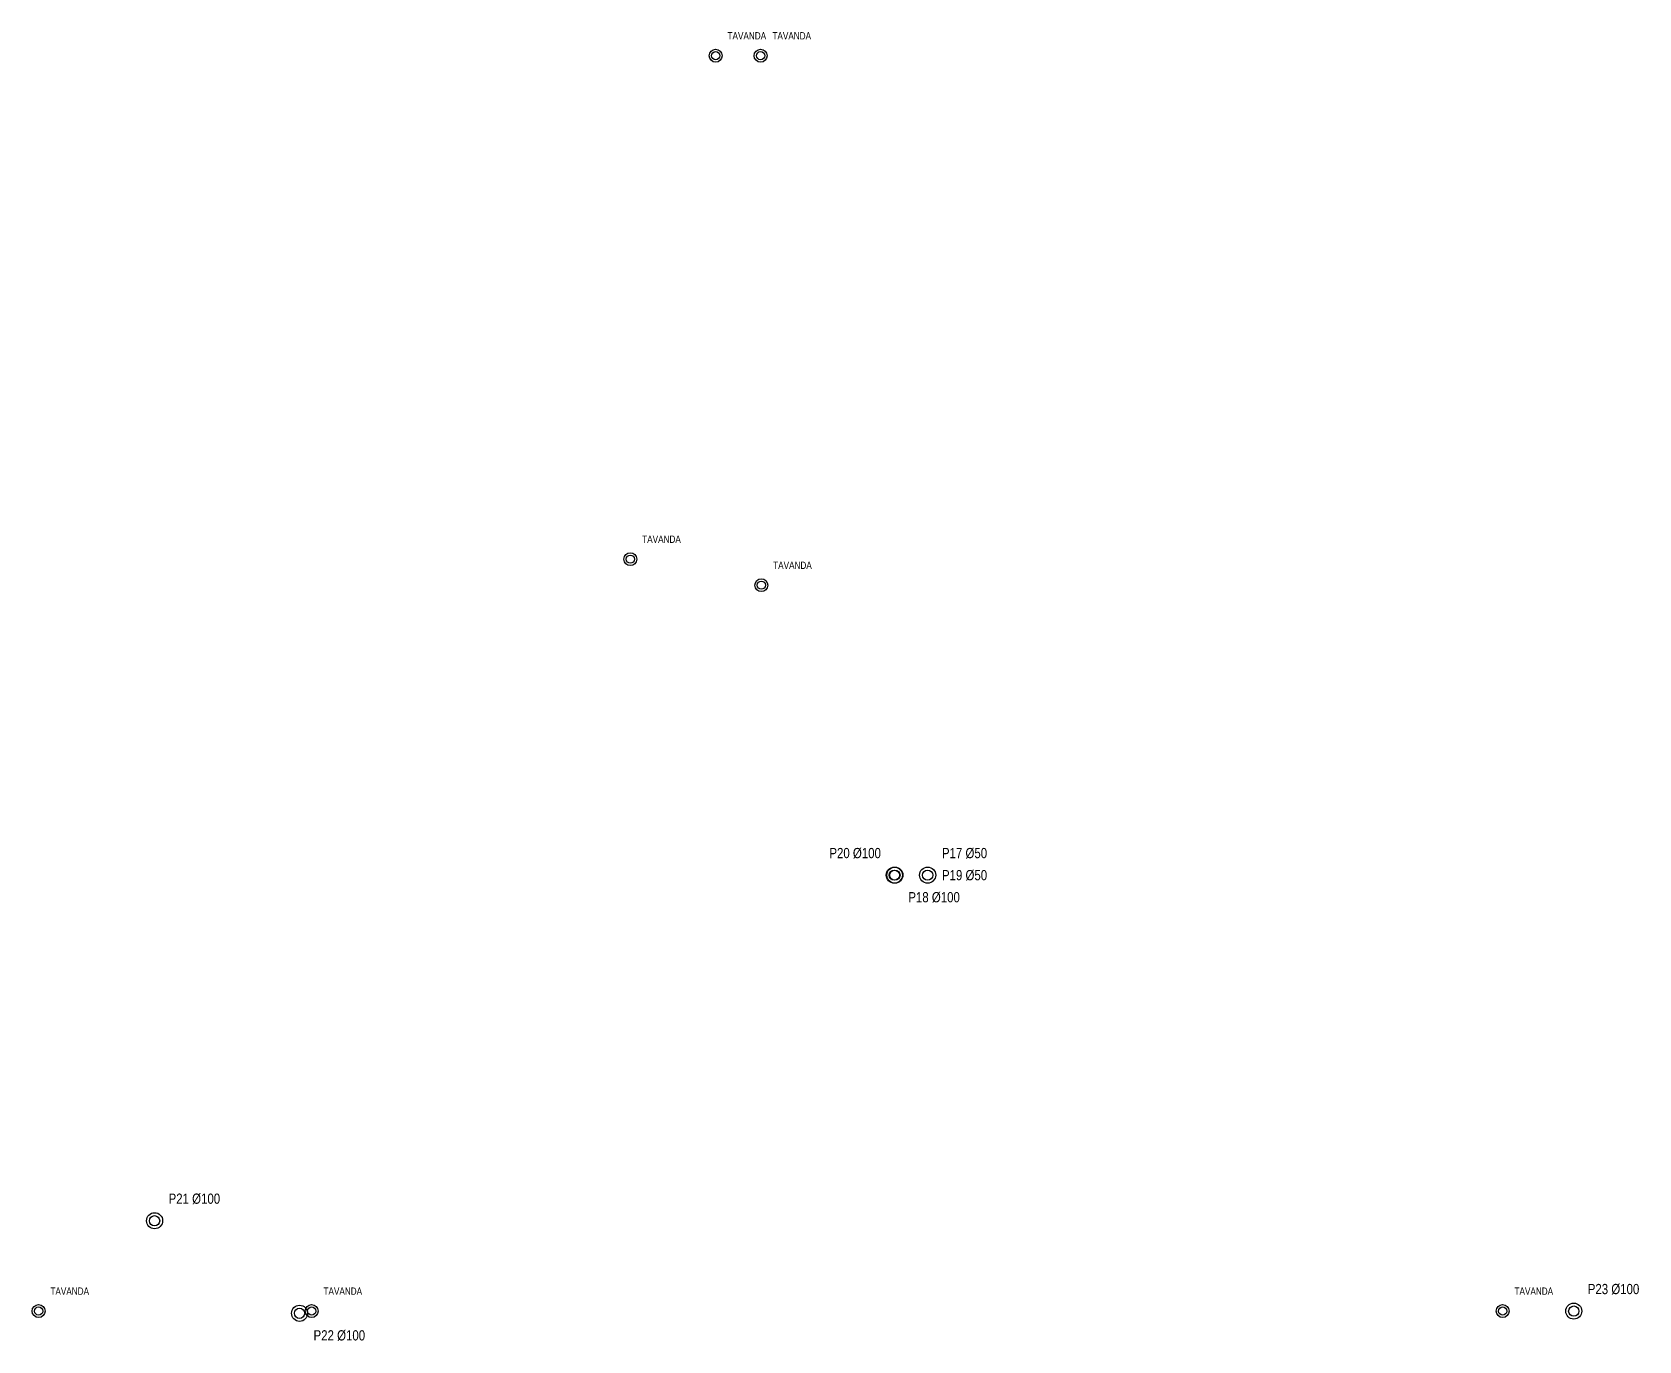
# Model space of a CAD drawing. Header units: centimetres. Extents: x 247996 to 314900, y -468471 to -440326.
# Drawn here: x 253276 to 254374, y -442236 to -441342 of the extents above; entities that cross this region are included whole.
import ezdxf
from ezdxf.enums import TextEntityAlignment as Align

# ---------------------------------------------------------------- set-up
doc = ezdxf.new("R2010")
doc.units = ezdxf.units.CM
doc.layers.add('SCOTT-MTY-PISSU-CAP', color=211, linetype='Continuous', lineweight=30)
doc.layers.add('SCOTT-MTY-PISSU-KOLON', color=211, linetype='Continuous')
doc.layers.add('SCOTT-MTY-PISSU-KOLONNO', color=211, linetype='Continuous')
doc.styles.add('ROTAS', font='arial.ttf')

msp = doc.modelspace()

# ---------------------------------------------------------------- texts
at = {"layer": 'SCOTT-MTY-PISSU-CAP', "style": 'ROTAS', "width": 0.8}
for p in [(253764.9, -441344.475), (253795.6, -441344.475), (253706.6, -441688.475), (253796.1, -441706.275), (253302.2, -442202.275), (253488.8, -442202.275), (254302.7, -442202.275)]:
    msp.add_text('TAVANDA', height=5, dxfattribs=at).set_placement(p, align=Align.MIDDLE_CENTER)
at = {"layer": 'SCOTT-MTY-PISSU-KOLONNO', "style": 'ROTAS', "width": 0.8}
for s, p in [('P20 Ø100', (253838.9128011669, -441902.925)), ('P17 Ø50', (253913.6722947724, -441902.925)), ('P19 Ø50', (253913.685942503, -441918)), ('P18 Ø100', (253892.8577951032, -441933.075)), ('P21 Ø100', (253387.3597469246, -442139.0798483382)), ('P23 Ø100', (254357.18, -442200.825)), ('P22 Ø100', (253486.4267600629, -442232.4779024208))]:
    msp.add_text(s, height=7, dxfattribs=at).set_placement(p, align=Align.MIDDLE_CENTER)

# ---------------------------------------------------------------- blocks, each defined once
blk = doc.blocks.new('T-KOLON-P')
for radius in [5.5, 3.5]:
    blk.add_circle((0, 0), radius)

# ---------------------------------------------------------------- block references
at = {"layer": 'SCOTT-MTY-PISSU-KOLON', "xscale": 0.8, "yscale": 0.8}
for p in [(253743.6, -441358.1), (253774.3, -441358.1), (253685.3, -441702.1), (253774.8, -441719.9), (253280.9, -442215.9), (253467.5, -442215.9), (254281.4, -442215.9)]:
    msp.add_blockref('T-KOLON-P', p, dxfattribs=at)
at = {"layer": 'SCOTT-MTY-PISSU-KOLON'}
for p in [(253865.6777951033, -441918), (253866.0928011669, -441918), (253888.4522947724, -441918), (253888.465942503, -441918), (253360.1797469246, -442154.1548483382), (253459.2467600629, -442217.4029024208), (254330, -442215.9)]:
    msp.add_blockref('T-KOLON-P', p, dxfattribs=at)

msp.set_redraw_order([(e.dxf.handle, doc.entitydb.next_handle()) for e in msp.query("TEXT MTEXT ATTDEF DIMENSION ARC_DIMENSION")])  # texts and dimensions are drawn at this point

doc.saveas('drawing.dxf')
